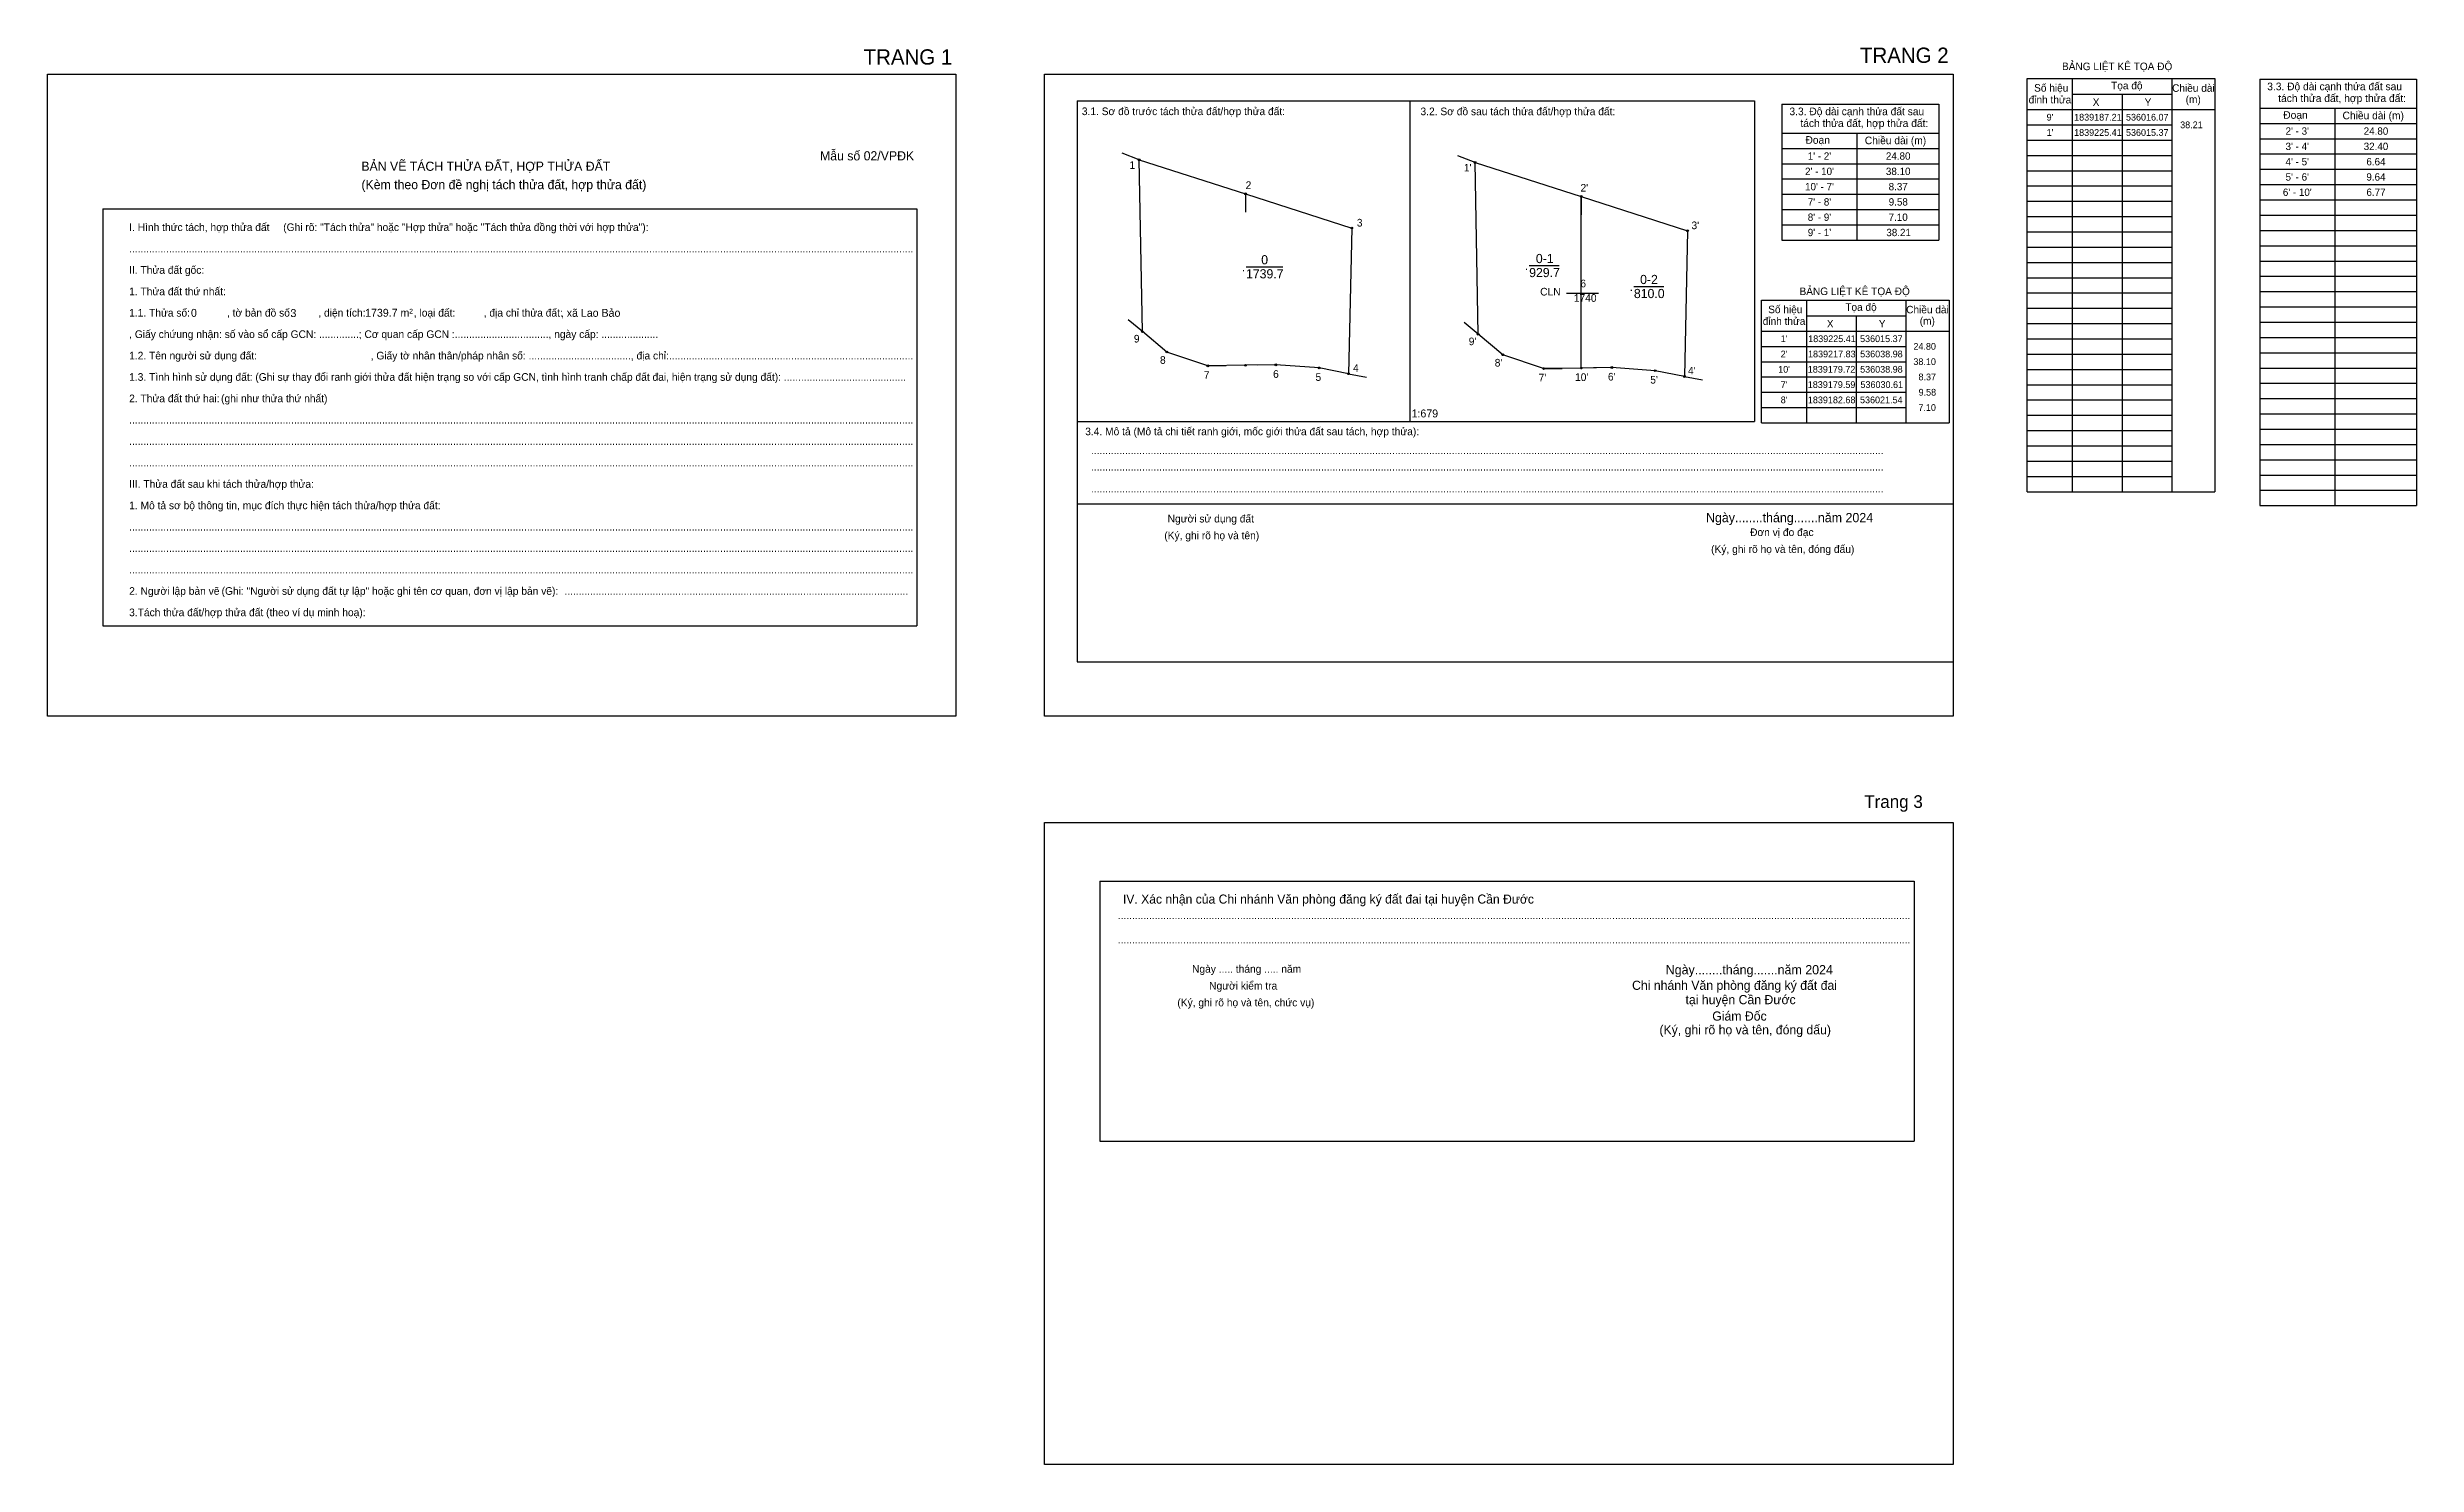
# Model space of a CAD drawing. Extents: x 535343 to 536225, y 1838936 to 1839289.
# Drawn here: x 535698 to 536225, y 1838936 to 1839251 of the extents above; entities that cross this region are included whole.
import ezdxf

# ---------------------------------------------------------------- set-up
doc = ezdxf.new("R2010")
doc.units = 0
for name, color, linetype in [('Level 1', 7, 'Continuous'), ('Level 10', 7, 'Continuous'), ('Level 11', 7, 'Continuous'), ('Level 12', 7, 'Continuous'), ('Level 13', 7, 'Continuous'), ('Level 27', 7, 'Continuous'), ('Level 33', 7, 'Continuous'), ('Level 52', 7, 'Continuous'), ('Level 53', 7, 'Continuous'), ('Level 6', 7, 'Continuous'), ('Level 9', 7, 'Continuous')]:
    doc.layers.add(name, color=color, linetype=linetype)

msp = doc.modelspace()

# ---------------------------------------------------------------- texts
at = {"layer": 'Level 1'}
for s, height, p in [('BẢNG LIỆT KÊ TỌA ĐỘ', 1.6741, (536145.76, 1839245.93)), ('Số hiệu', 1.674, (536139.57, 1839241.15)), ('Tọa độ', 1.674, (536156.68, 1839241.66)), ('Chiều dài', 1.674, (536170.22, 1839241.11)), ('đỉnh thửa', 1.674, (536138.35, 1839238.53)), ('X ', 1.674, (536152.58, 1839237.97)), ('Y ', 1.674, (536164.12, 1839237.97)), ('(m)', 1.674, (536173.23, 1839238.6)), ('Số hiệu', 1.674, (536080.5, 1839191.91)), ('BẢNG LIỆT KÊ TỌA ĐỘ', 1.6741, (536087.45, 1839195.94)), ('Tọa độ', 1.674, (536097.62, 1839192.43)), ('Chiều dài', 1.674, (536111.15, 1839191.87)), ('đỉnh thửa', 1.674, (536079.28, 1839189.3)), ('X ', 1.674, (536093.52, 1839188.73)), ('Y ', 1.674, (536105.06, 1839188.73)), ('(m)', 1.674, (536114.16, 1839189.36)), ('Ngày........tháng.......năm 2024', 2.0643, (536066.67, 1839145.44)), ('Ngày........tháng.......năm 2024', 2.0643, (536066.67, 1839145.44)), ('Ngày........tháng.......năm 2024', 2.0643, (536057.73, 1839044.95))]:
    msp.add_text(s, height=height, dxfattribs=at).set_placement(p)
at = {"layer": 'Level 10'}
for s, height, p in [('Trang 3', 2.825, (536101.82, 1839081.94)), ('IV. Xác nhận của Chi nhánh Văn phòng đăng ký đất đai tại huyện Cần Đước', 2.0138, (535937.15, 1839060.68)), ('Chi nhánh Văn phòng đăng ký đất đai ', 2.0341, (536050.25, 1839041.51)), ('tại huyện Cần Đước', 2.0341, (536062.12, 1839038.32)), ('Giám Đốc', 2.034, (536068.06, 1839034.67)), ('(Ký, ghi rõ họ và tên, đóng dấu)', 2.0341, (536056.33, 1839031.62))]:
    msp.add_text(s, height=height, dxfattribs=at).set_placement(p)
at = {"layer": 'Level 13'}
for s, height, p in [('0', 2.04, (535967.87, 1839202.77)), ('0-1', 2.038, (536028.88, 1839203.04)), ('.', 2.04, (535963.54, 1839201.21)), ('1739.7', 2.038, (535964.49, 1839199.64)), ('.', 2.04, (536026.43, 1839201.48)), ('929.7', 2.038, (536027.39, 1839199.92)), ('6', 1.7, (536038.76, 1839197.66)), ('0-2', 2.038, (536052.04, 1839198.38)), ('CLN', 1.699, (536029.84, 1839195.84)), ('1740', 1.699, (536037.31, 1839194.44)), ('.', 2.04, (536049.7, 1839196.82)), ('810.0', 2.038, (536050.66, 1839195.26))]:
    msp.add_text(s, height=height, dxfattribs=at).set_placement(p)
at = {"layer": 'Level 33'}
for s, height, p in [('TRANG 1', 3.397, (535879.55, 1839247.16)), ('TRANG 2', 3.397, (536100.88, 1839247.54)), ('3.3. Độ dài cạnh thửa đất sau ', 1.6987, (536191.35, 1839241.46)), ('3.1. Sơ đồ trước tách thửa đất/hợp thửa đất:', 1.6987, (535928.02, 1839235.93)), ('3.2. Sơ đồ sau tách thửa đất/hợp thửa đất:', 1.6987, (536003.25, 1839235.91)), ('3.3. Độ dài cạnh thửa đất sau ', 1.6987, (536085.21, 1839235.91)), ('tách thửa đất, hợp thửa đất:', 1.6987, (536193.79, 1839238.84)), ('Đoạn', 1.699, (536194.91, 1839235.11)), ('Chiều dài (m)', 1.6987, (536208.08, 1839235)), ('tách thửa đất, hợp thửa đất:', 1.6987, (536087.65, 1839233.29)), ('Đoạn', 1.699, (536088.77, 1839229.56)), ('Chiều dài (m)', 1.6987, (536101.95, 1839229.46)), ('BẢN VẼ TÁCH THỬA ĐẤT, HỢP THỬA ĐẤT', 2.0384, (535767.97, 1839223.55)), ('Mẫu số 02/VPĐK', 2.0384, (535869.86, 1839225.87)), ('(Kèm theo Đơn đề nghị tách thửa đất, hợp thửa đất)', 2.0384, (535767.99, 1839219.47)), ('I. Hình thức tách, hợp thửa đất ', 1.6987, (535716.39, 1839210.17)), ('(Ghi rõ: "Tách thửa" hoặc "Hợp thửa" hoặc "Tách thửa đồng thời với hợp thửa"):', 1.6987, (535750.61, 1839210.17)), ('....................................................................................................................................................................................................................................................................................', 1.6987, (535716.39, 1839205.42)), ('II. Thửa đất gốc:', 1.6987, (535716.39, 1839200.66)), ('1. Thửa đất thứ nhất:', 1.6987, (535716.39, 1839195.9)), ('1.1. Thửa số:             , tờ bản đồ số:         , diện tích:                 , loại đất:          , địa chỉ thửa đất:                                        ', 1.6987, (535716.39, 1839191.15)), (', Giấy chứung nhận: số vào sổ cấp GCN: ..............; Cơ quan cấp GCN :................................., ngày cấp: ....................', 1.6987, (535716.39, 1839186.39)), ('1.2. Tên người sử dụng đất:                                        , Giấy tờ nhân thân/pháp nhân số: ...................................., địa chỉ:...................................................................................... ', 1.6987, (535716.39, 1839181.63)), ('1.3. Tình hình sử dụng đất: (Ghi sự thay đổi ranh giới thửa đất hiện trạng so với cấp GCN, tình hình tranh chấp đất đai, hiện trạng sử dụng đất): ...........................................', 1.6987, (535716.39, 1839176.88)), ('2. Thửa đất thứ hai: ', 1.6987, (535716.39, 1839172.12)), ('(ghi như thửa thứ nhất)', 1.6987, (535736.81, 1839172.12)), ('....................................................................................................................................................................................................................................................................................', 1.6987, (535716.39, 1839167.36)), ('....................................................................................................................................................................................................................................................................................', 1.6987, (535716.39, 1839162.61)), ('3.4. Mô tả (Mô tả chi tiết ranh giới, mốc giới thửa đất sau tách, hợp thửa):', 1.6987, (535928.77, 1839164.78)), ('....................................................................................................................................................................................................................................................................................', 1.6987, (535716.39, 1839157.85)), ('.......................................................................................................................................................................................................................................................................................', 1.6987, (535930.04, 1839160.6)), ('.......................................................................................................................................................................................................................................................................................', 1.6987, (535930.04, 1839156.91)), ('III. Thửa đất sau khi tách thửa/hợp thửa:', 1.6987, (535716.39, 1839153.1)), ('.......................................................................................................................................................................................................................................................................................', 1.6987, (535930.04, 1839152.07)), ('1. Mô tả sơ bộ thông tin, mục đích thực hiện tách thửa/hợp thửa đất: ', 1.6987, (535716.39, 1839148.34)), ('Người sử dụng đất', 1.6987, (535947.08, 1839145.39)), ('....................................................................................................................................................................................................................................................................................', 1.6987, (535716.39, 1839143.58)), ('(Ký, ghi rõ họ và tên)', 1.6987, (535946.34, 1839141.66)), ('Đơn vị đo đạc', 1.6987, (536076.46, 1839142.37)), ('....................................................................................................................................................................................................................................................................................', 1.6987, (535716.39, 1839138.83)), ('(Ký, ghi rõ họ và tên, đóng đấu)', 1.6987, (536067.81, 1839138.63)), ('2. Người lập bản vẽ ', 1.6987, (535716.39, 1839129.31)), ('....................................................................................................................................................................................................................................................................................', 1.6987, (535716.39, 1839134.07)), ('(Ghi: "Người sử dụng đất tự lập" hoặc ghi tên cơ quan, đơn vị lập bản vẽ): ', 1.6987, (535736.92, 1839129.31)), ('3.Tách thửa đất/hợp thửa đất (theo ví dụ minh hoạ):', 1.6987, (535716.39, 1839124.56)), ('.........................................................................................................................', 1.6987, (535813.08, 1839129.31)), ('.......................................................................................................................................................................................................................................................................................', 1.6987, (535936, 1839057.25)), ('.......................................................................................................................................................................................................................................................................................', 1.6987, (535936, 1839051.82)), ('Ngày ..... tháng ..... năm', 1.6987, (535952.5, 1839045.32)), ('Người kiểm tra', 1.6987, (535956.3, 1839041.58)), ('(Ký, ghi rõ họ và tên, chức vụ)', 1.6987, (535949.24, 1839037.85))]:
    msp.add_text(s, height=height, dxfattribs=at).set_placement(p)
at = {"layer": 'Level 52'}
for s, p in [("2' - 3'", (536195.42, 1839231.57)), ('24.80', (536212.78, 1839231.57)), ("1' - 2'", (536089.28, 1839226.02)), ('24.80', (536106.64, 1839226.02)), ("4' - 5'", (536195.42, 1839224.77)), ("3' - 4'", (536195.42, 1839228.17)), ('32.40', (536212.78, 1839228.17)), ('6.64', (536213.38, 1839224.77)), ("2' - 10'", (536088.68, 1839222.62)), ("10' - 7'", (536088.68, 1839219.22)), ('38.10', (536106.64, 1839222.62)), ('8.37', (536107.25, 1839219.22)), ("5' - 6'", (536195.42, 1839221.37)), ('9.64', (536213.38, 1839221.37)), ("7' - 8'", (536089.28, 1839215.83)), ('9.58', (536107.27, 1839215.83)), ("6' - 10'", (536194.82, 1839217.98)), ('6.77', (536213.39, 1839217.98)), ("8' - 9'", (536089.28, 1839212.43)), ("9' - 1'", (536089.28, 1839209.03)), ('38.21', (536106.74, 1839209.03)), ('7.10', (536107.24, 1839212.43))]:
    msp.add_text(s, height=1.631, dxfattribs=at).set_placement(p)
at = {"layer": 'Level 53'}
for s, p in [("9'", (536142.34, 1839234.72)), ('1839187.21', (536148.45, 1839234.72)), ('536016.07', (536159.97, 1839234.72)), ("1'", (536142.34, 1839231.32)), ('1839225.41', (536148.45, 1839231.32)), ('536015.37', (536159.97, 1839231.32)), ('38.21', (536172.01, 1839233.02)), ("2'", (536083.27, 1839182.09)), ("1'", (536083.27, 1839185.48)), ('1839217.83', (536089.34, 1839182.09)), ('1839225.41', (536089.38, 1839185.48)), ('536015.37', (536100.9, 1839185.48)), ('536038.98', (536100.92, 1839182.09)), ('24.80', (536112.75, 1839183.78)), ("10'", (536082.72, 1839178.69)), ('1839179.72', (536089.29, 1839178.69)), ('536038.98', (536100.92, 1839178.69)), ('38.10', (536112.75, 1839180.39)), ('8.37', (536113.88, 1839176.99)), ("8'", (536083.27, 1839171.89)), ("7'", (536083.27, 1839175.29)), ('1839179.59', (536089.29, 1839175.29)), ('1839182.68', (536089.31, 1839171.89)), ('536021.54', (536100.89, 1839171.89)), ('536030.61', (536100.99, 1839175.29)), ('9.58', (536113.9, 1839173.59)), ('7.10', (536113.86, 1839170.19))]:
    msp.add_text(s, height=1.495, dxfattribs=at).set_placement(p)
at = {"layer": 'Level 6'}
for s, height, p in [('0', 1.76, (535730.12, 1839191.1)), ('3', 1.76, (535752.23, 1839191.06)), ('1739.7 m²', 1.761, (535768.81, 1839191.12)), (', xã Lao Bảo', 1.7612, (535812.29, 1839191.1)), ('1:679', 1.761, (536001.27, 1839168.74))]:
    msp.add_text(s, height=height, dxfattribs=at).set_placement(p)
at = {"layer": 'Level 9'}
for s, height, p in [('1', 1.7, (535938.61, 1839223.99)), ('2', 1.7, (535964.41, 1839219.51)), ("1'", 1.699, (536012.89, 1839223.4)), ("2'", 1.699, (536038.8, 1839218.92)), ('3', 1.7, (535989.11, 1839211.17)), ("3'", 1.699, (536063.45, 1839210.58)), ('9', 1.7, (535939.58, 1839185.39)), ("9'", 1.699, (536013.97, 1839184.79)), ('8', 1.7, (535945.38, 1839180.65)), ('7', 1.7, (535955.11, 1839177.32)), ('6', 1.7, (535970.5, 1839177.54)), ('5', 1.7, (535979.93, 1839176.86)), ('4', 1.7, (535988.27, 1839178.87)), ("8'", 1.699, (536019.74, 1839180.05)), ("7'", 1.699, (536029.49, 1839176.73)), ("10'", 1.699, (536037.58, 1839176.84)), ("6'", 1.699, (536044.89, 1839176.94)), ("5'", 1.699, (536054.29, 1839176.26)), ("4'", 1.699, (536062.67, 1839178.28))]:
    msp.add_text(s, height=height, dxfattribs=at).set_placement(p)

# ---------------------------------------------------------------- linework, layer by layer
at = {"layer": 'Level 1'}
for p, q in [((535698.23, 1839245.06), (535698.23, 1839245.06)), ((535919.77, 1839245.06), (535919.77, 1839245.06)), ((536148.04, 1839244.07), (536148.04, 1839152.23)), ((536170.15, 1839244.07), (536170.15, 1839152.23)), ((536179.73, 1839244.07), (536179.73, 1839152.23)), ((536148.04, 1839240.57), (536170.15, 1839240.57)), ((536159.09, 1839240.57), (536159.09, 1839152.23)), ((535964.49, 1839202.23), (535964.49, 1839202.23)), ((536088.97, 1839194.83), (536088.97, 1839167.54)), ((536111.08, 1839194.83), (536111.08, 1839167.54)), ((536120.66, 1839194.83), (536120.66, 1839167.54)), ((536088.97, 1839191.33), (536111.08, 1839191.33)), ((536100.02, 1839191.33), (536100.02, 1839167.54)), ((535900.03, 1839102.37), (535900.03, 1839102.37)), ((536121.57, 1839102.37), (536121.57, 1839102.37))]:
    msp.add_line(p, q, dxfattribs=at)
for points in [[(536138.04, 1839152.23), (536138.04, 1839244.07), (536179.73, 1839244.07)], [(536078.97, 1839167.54), (536078.97, 1839194.83), (536120.66, 1839194.83)]]:
    msp.add_lwpolyline(points, dxfattribs=at)
at = {"layer": 'Level 10'}
for points in [[(535941.46, 1839187.81), (535940.75, 1839226.01), (535964.36, 1839218.42), (535987.97, 1839210.84), (535987.27, 1839178.45), (535980.75, 1839179.73), (535971.14, 1839180.43), (535964.36, 1839180.32), (535956, 1839180.19), (535946.93, 1839183.28)], [(536016.07, 1839187.21), (536015.37, 1839225.41), (536038.98, 1839217.83), (536062.59, 1839210.24), (536061.88, 1839177.85), (536055.36, 1839179.13), (536045.75, 1839179.83), (536038.98, 1839179.72), (536030.61, 1839179.59), (536021.54, 1839182.68)]]:
    msp.add_lwpolyline(points, close=True, dxfattribs=at)
at = {"layer": 'Level 11'}
for centre in [(535940.75, 1839226.01), (536015.37, 1839225.41), (535964.36, 1839218.42), (536038.98, 1839217.83), (535987.97, 1839210.84), (536062.59, 1839210.24), (535941.46, 1839187.81), (535941.46, 1839187.81), (535946.93, 1839183.28), (536016.07, 1839187.21), (536016.07, 1839187.21), (535956, 1839180.19), (535964.36, 1839180.32), (535971.14, 1839180.43), (535980.75, 1839179.73), (535987.27, 1839178.45), (536021.54, 1839182.68), (536030.61, 1839179.59), (536038.98, 1839179.72), (536045.75, 1839179.83), (536055.36, 1839179.13), (536061.88, 1839177.85)]:
    msp.add_circle(centre, 0.204, dxfattribs=at)
at = {"layer": 'Level 12'}
msp.add_line((536038.98, 1839179.72), (536038.98, 1839217.83), dxfattribs=at)
at = {"layer": 'Level 13'}
msp.add_line((536035.68, 1839196.37), (536042.82, 1839196.37), dxfattribs=at)
at = {"layer": 'Level 27'}
for p, q in [((535940.75, 1839226.01), (535936.95, 1839227.49)), ((536015.37, 1839225.41), (536011.57, 1839226.89)), ((535964.36, 1839218.42), (535964.36, 1839214.35)), ((536038.98, 1839217.83), (536038.98, 1839213.75)), ((535941.46, 1839187.81), (535938.32, 1839190.41)), ((536016.07, 1839187.21), (536012.93, 1839189.81)), ((535956, 1839180.19), (535960.07, 1839180.25)), ((535971.14, 1839180.43), (535967.06, 1839180.36)), ((535987.27, 1839178.45), (535991.27, 1839177.66)), ((536030.61, 1839179.59), (536034.69, 1839179.65)), ((536045.75, 1839179.83), (536041.67, 1839179.77)), ((536061.88, 1839177.85), (536065.88, 1839177.06))]:
    msp.add_line(p, q, dxfattribs=at)
at = {"layer": 'Level 33'}
for p, q in [((535919.76, 1839245.06), (536121.57, 1839245.06)), ((536189.67, 1839243.94), (536189.67, 1839149.15)), ((536189.67, 1839243.94), (536224.53, 1839243.94)), ((536224.53, 1839243.94), (536224.53, 1839149.15)), ((535926.99, 1839239.07), (536077.45, 1839239.07)), ((535926.99, 1839239.07), (535926.99, 1839114.41)), ((536000.91, 1839239.07), (536000.91, 1839167.87)), ((536077.45, 1839239.07), (536077.45, 1839167.87)), ((536083.53, 1839238.39), (536083.53, 1839208.15)), ((536083.53, 1839238.39), (536118.4, 1839238.39)), ((536118.4, 1839238.39), (536118.4, 1839208.15)), ((536138.04, 1839237.17), (536179.73, 1839237.17)), ((536189.67, 1839237.48), (536224.53, 1839237.48)), ((536206.35, 1839237.48), (536206.35, 1839149.15)), ((536083.53, 1839231.93), (536118.4, 1839231.93)), ((536100.21, 1839231.93), (536100.21, 1839208.15)), ((536138.04, 1839233.77), (536170.15, 1839233.77)), ((536189.67, 1839234.08), (536224.53, 1839234.08)), ((536189.67, 1839230.68), (536224.53, 1839230.68)), ((536083.53, 1839228.53), (536118.4, 1839228.53)), ((536083.53, 1839225.13), (536118.4, 1839225.13)), ((536138.04, 1839230.37), (536170.15, 1839230.37)), ((536138.04, 1839226.98), (536170.15, 1839226.98)), ((536189.67, 1839227.29), (536224.53, 1839227.29)), ((536083.53, 1839221.74), (536118.4, 1839221.74)), ((536138.04, 1839223.58), (536170.15, 1839223.58)), ((536138.04, 1839220.18), (536170.15, 1839220.18)), ((536189.67, 1839223.89), (536224.53, 1839223.89)), ((536189.67, 1839220.49), (536224.53, 1839220.49)), ((535710.51, 1839215.08), (535891.36, 1839215.08)), ((535710.51, 1839215.08), (535710.51, 1839122.4)), ((535891.36, 1839215.08), (535891.36, 1839122.4)), ((536083.53, 1839218.34), (536118.4, 1839218.34)), ((536083.53, 1839214.94), (536118.4, 1839214.94)), ((536138.04, 1839216.78), (536170.15, 1839216.78)), ((536189.67, 1839217.09), (536224.53, 1839217.09)), ((536083.53, 1839211.55), (536118.4, 1839211.55)), ((536138.04, 1839213.39), (536170.15, 1839213.39)), ((536138.04, 1839209.99), (536170.15, 1839209.99)), ((536189.67, 1839213.7), (536224.53, 1839213.7)), ((536189.67, 1839210.3), (536224.53, 1839210.3)), ((536083.53, 1839208.15), (536118.4, 1839208.15)), ((536138.04, 1839206.59), (536170.15, 1839206.59)), ((536189.67, 1839206.9), (536224.53, 1839206.9)), ((536138.04, 1839203.19), (536170.15, 1839203.19)), ((536138.04, 1839199.8), (536170.15, 1839199.8)), ((536189.67, 1839203.5), (536224.53, 1839203.5)), ((536189.67, 1839200.11), (536224.53, 1839200.11)), ((536138.04, 1839196.4), (536170.15, 1839196.4)), ((536189.67, 1839196.71), (536224.53, 1839196.71)), ((536138.04, 1839193), (536170.15, 1839193)), ((536138.04, 1839189.6), (536170.15, 1839189.6)), ((536189.67, 1839193.31), (536224.53, 1839193.31)), ((536189.67, 1839189.91), (536224.53, 1839189.91)), ((536078.97, 1839187.93), (536120.66, 1839187.93)), ((536078.97, 1839184.53), (536111.08, 1839184.53)), ((536138.04, 1839186.21), (536170.15, 1839186.21)), ((536189.67, 1839186.52), (536224.53, 1839186.52)), ((536189.67, 1839183.12), (536224.53, 1839183.12)), ((536078.97, 1839181.13), (536111.08, 1839181.13)), ((536138.04, 1839182.81), (536170.15, 1839182.81)), ((536138.04, 1839179.41), (536170.15, 1839179.41)), ((536189.67, 1839179.72), (536224.53, 1839179.72)), ((536078.97, 1839177.74), (536111.08, 1839177.74)), ((536078.97, 1839174.34), (536111.08, 1839174.34)), ((536138.04, 1839176.01), (536170.15, 1839176.01)), ((536138.04, 1839172.62), (536170.15, 1839172.62)), ((536189.67, 1839176.32), (536224.53, 1839176.32)), ((536189.67, 1839172.93), (536224.53, 1839172.93)), ((535926.99, 1839167.87), (536077.45, 1839167.87)), ((536078.97, 1839170.94), (536111.08, 1839170.94)), ((536078.97, 1839167.54), (536120.66, 1839167.54)), ((536138.04, 1839169.22), (536170.15, 1839169.22)), ((536189.67, 1839169.53), (536224.53, 1839169.53)), ((536138.04, 1839165.82), (536170.15, 1839165.82)), ((536138.04, 1839162.42), (536170.15, 1839162.42)), ((536189.67, 1839166.13), (536224.53, 1839166.13)), ((536189.67, 1839162.74), (536224.53, 1839162.74)), ((536138.04, 1839159.03), (536170.15, 1839159.03)), ((536189.67, 1839159.34), (536224.53, 1839159.34)), ((536138.04, 1839155.63), (536170.15, 1839155.63)), ((536138.04, 1839152.23), (536179.73, 1839152.23)), ((536189.67, 1839155.94), (536224.53, 1839155.94)), ((536189.67, 1839152.54), (536224.53, 1839152.54)), ((535926.99, 1839149.5), (536121.57, 1839149.5)), ((536189.67, 1839149.15), (536224.53, 1839149.15)), ((535710.51, 1839122.4), (535891.36, 1839122.4)), ((535926.99, 1839114.41), (536121.57, 1839114.41)), ((535932.05, 1839065.66), (536112.9, 1839065.66)), ((535932.05, 1839065.66), (535932.05, 1839007.84)), ((536112.9, 1839065.66), (536112.9, 1839007.84)), ((535932.05, 1839007.84), (536112.9, 1839007.84))]:
    msp.add_line(p, q, dxfattribs=at)
for points in [[(535698.22, 1839245.06), (535900.03, 1839245.06), (535900.03, 1839102.37), (535698.22, 1839102.37)], [(535919.76, 1839245.06), (536121.57, 1839245.06), (536121.57, 1839102.37), (535919.76, 1839102.37)], [(535919.76, 1839078.67), (536121.57, 1839078.67), (536121.57, 1838935.98), (535919.76, 1838935.98)]]:
    msp.add_lwpolyline(points, close=True, dxfattribs=at)
at = {"layer": 'Level 9'}
for p, q in [((535964.49, 1839202.23), (535972.65, 1839202.23)), ((536027.38, 1839202.5), (536034.03, 1839202.5)), ((536050.65, 1839197.84), (536057.33, 1839197.84))]:
    msp.add_line(p, q, dxfattribs=at)

msp.set_redraw_order([(e.dxf.handle, doc.entitydb.next_handle()) for e in msp.query("TEXT MTEXT ATTDEF DIMENSION ARC_DIMENSION")])  # texts and dimensions are drawn at this point

doc.saveas('drawing.dxf')
